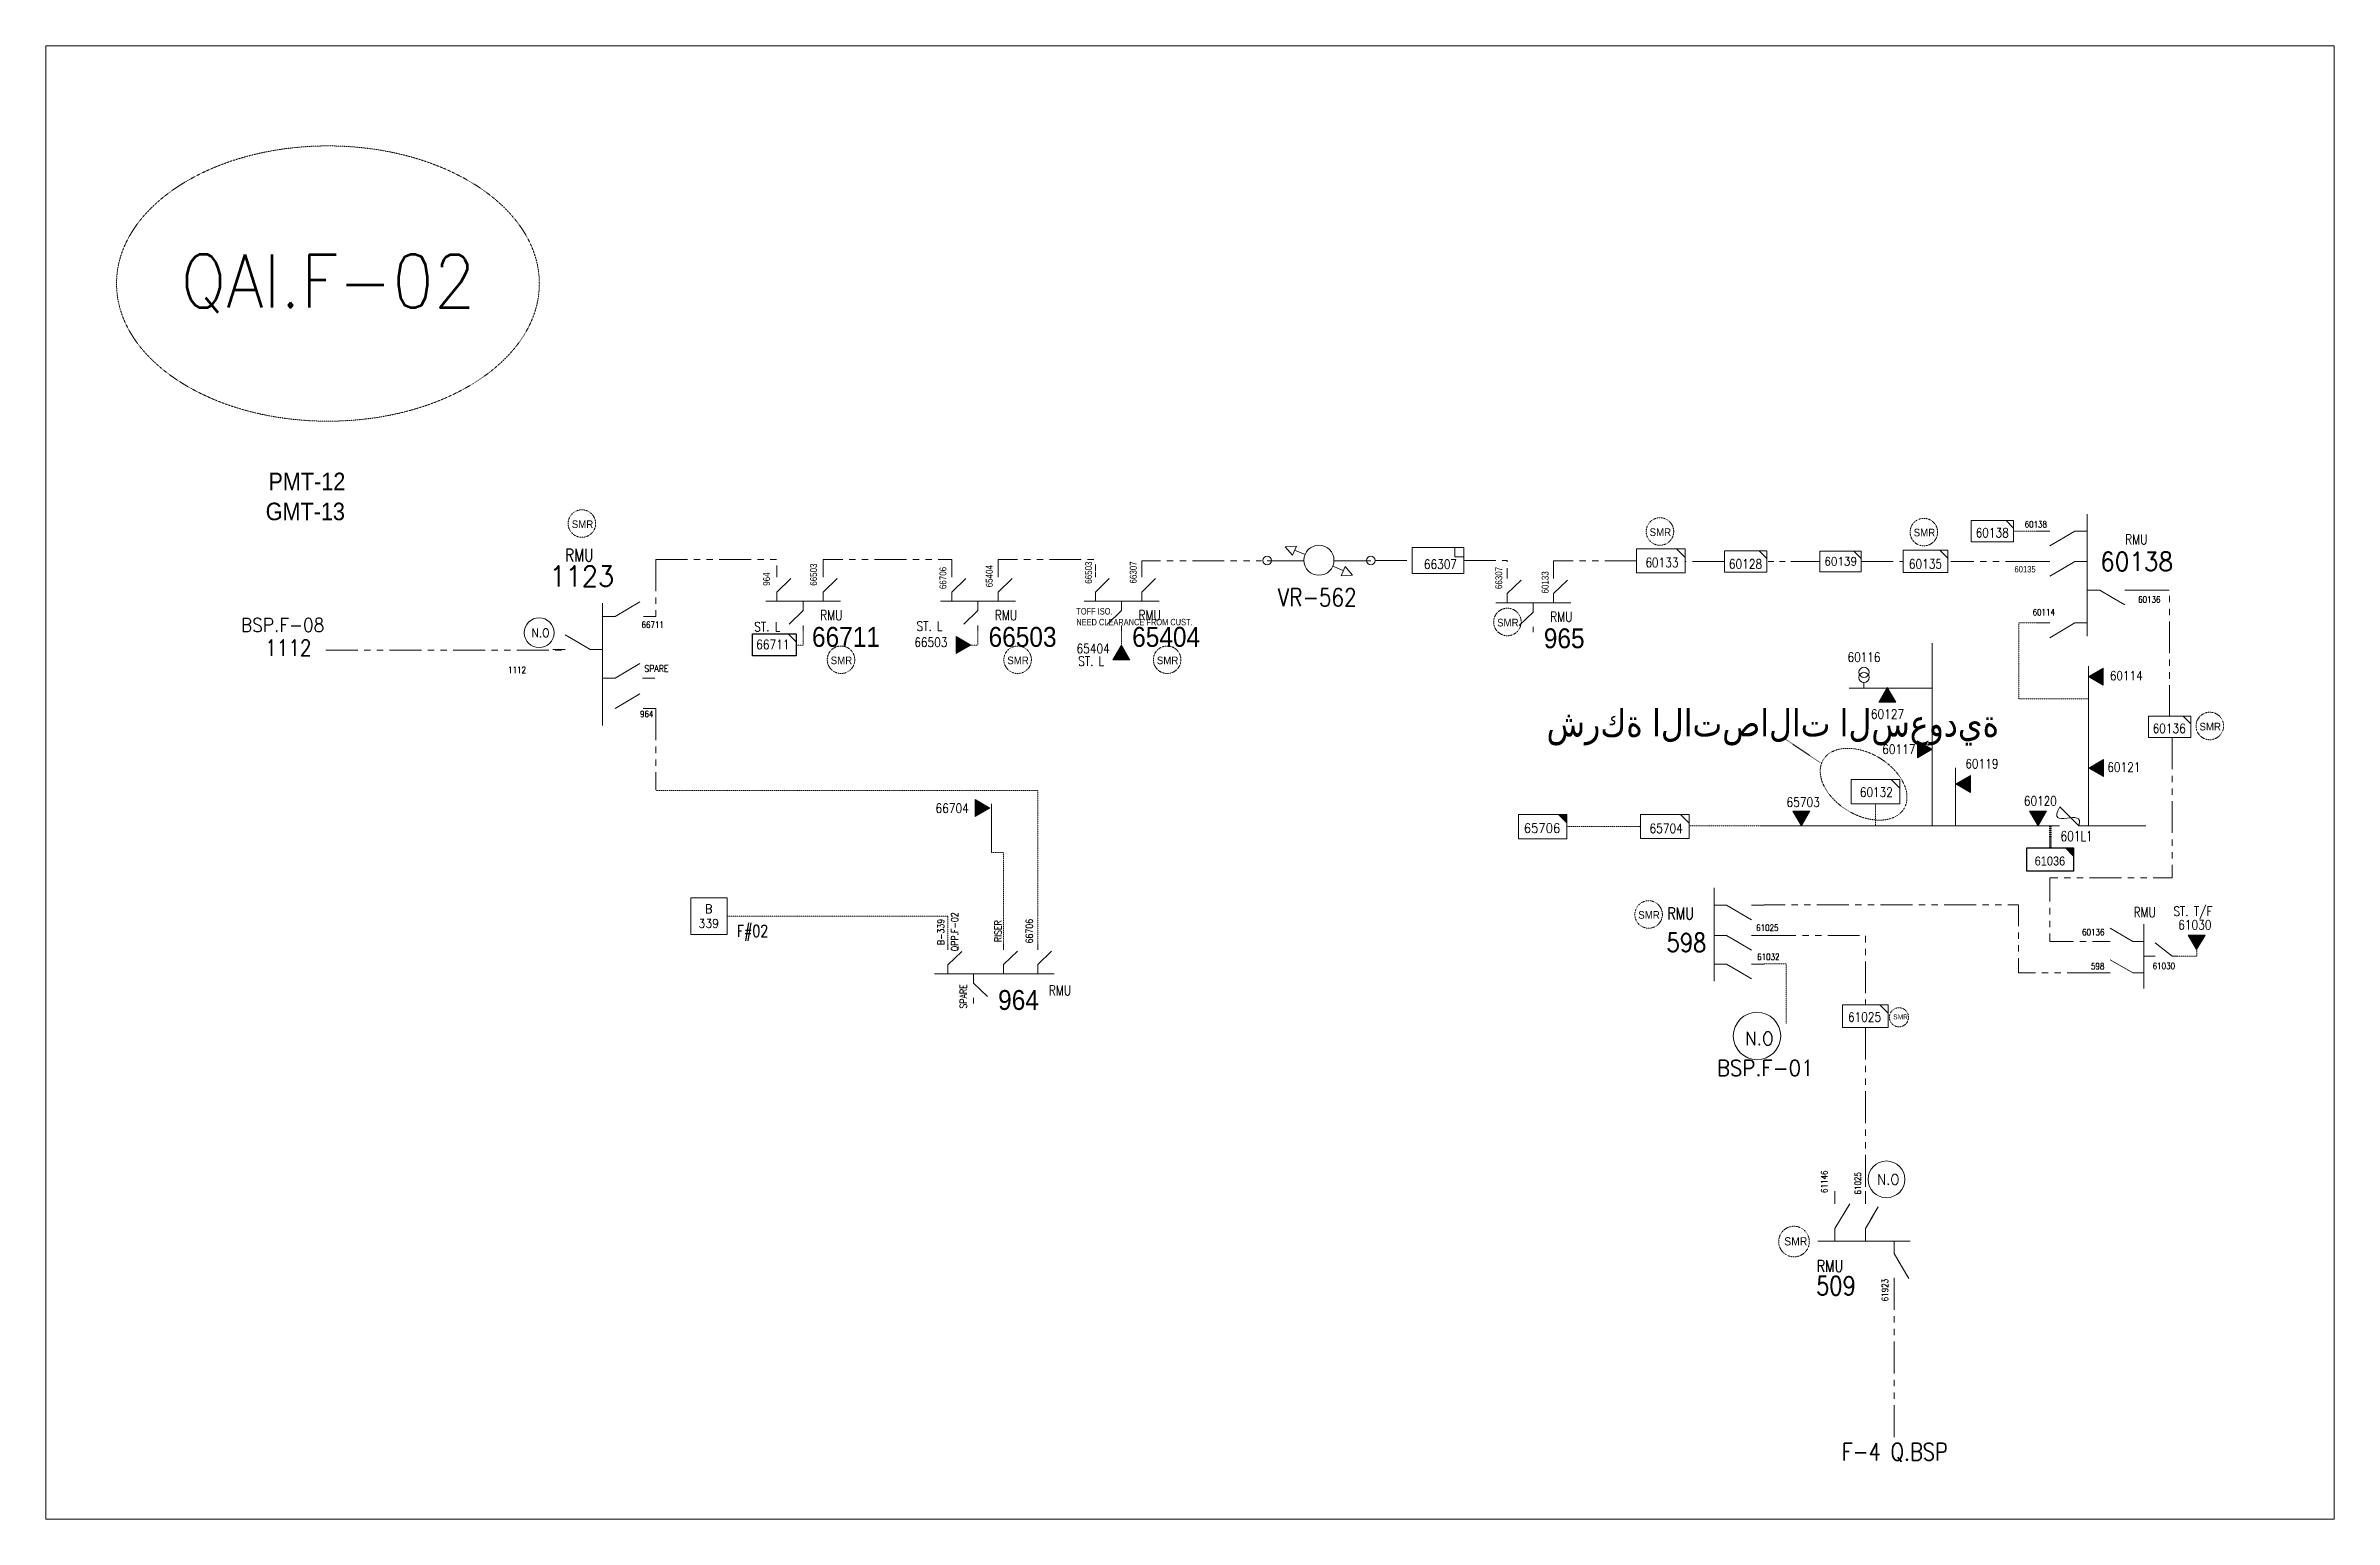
# Model space of a CAD drawing. Header units: metres. Extents: x 65984 to 144644, y -19036 to 23726.
# Drawn here: x 93973 to 95124, y 13437 to 14178 of the extents above; entities that cross this region are included whole.
import ezdxf
from ezdxf.enums import TextEntityAlignment as Align

# ---------------------------------------------------------------- set-up
doc = ezdxf.new("R2010")
doc.units = ezdxf.units.M
doc.header["$MEASUREMENT"] = 0
for name, pattern in [('( Phantom )', [2.5, 1.25, -0.25, 0.25, -0.25, 0.25, -0.25]), ('DGN Style 2', [0.023128, 0, -0.023128]), ('DGN Style 3', [0.013877, 0, -0.013877])]:
    doc.linetypes.add(name, pattern=pattern)
doc.layers.get('0').update_dxf_attribs({"color": 95, "lineweight": 40})
for name, color, linetype, lineweight in [('d_eos', 111, 'Continuous', 40), ('d_eos no', 121, 'Continuous', 40), ('d_switch', 95, 'Continuous', 40), ('d_tf', 1, 'Continuous', 40), ('d_tf no', 6, 'Continuous', 40), ('d_ug cable', 95, 'Continuous', 40), ('d_village name', 7, 'Continuous', 40), ('fedr no', 95, 'Continuous', 40), ('GRID STATION  04', 7, 'Continuous', 40), ('Level 37', 7, 'Continuous', 0), ('O H MAIN FEEDER', 4, 'Continuous', 100), ('REGULATOR', 5, 'Continuous', 40), ('SW N O', 114, 'Continuous', 30)]:
    doc.layers.add(name, color=color, linetype=linetype, lineweight=lineweight)
doc.styles.add('NASKHF', font='naskhf.shx', dxfattribs={"height": 8})
doc.styles.add('Style-Arial', font='arial.ttf')
doc.styles.add('Style-msdefault', font='msdefault.shx')
doc.styles.add('Style-simplex', font='simplex.shx')
doc.styles.add('Style-STANDARD', font='STANDARD.shx')

msp = doc.modelspace()

# ---------------------------------------------------------------- texts
at = {"color": 7, "linetype": 'Continuous', "lineweight": 13, "style": 'Style-STANDARD'}
for s, height, width, p in [('VR-562', 8.96, 0.904762, (94612.6, 13900.8)), ('601L1', 5.12, 0.833333, (94994.4, 13780.7)), ('F#02', 5.97, 0.857143, (94328.6, 13733))]:
    msp.add_text(s, height=height, dxfattribs=dict(at, width=width)).set_placement(p, align=Align.MIDDLE_CENTER)
at = {"layer": 'd_eos no', "color": 7, "linetype": 'Continuous', "lineweight": 13, "style": 'Style-Arial', "width": 0.88}
for s, height, p in [('PMT-12', 8.84, (94085.2, 13963.5)), ('GMT-13', 8.84, (94083.8, 13948.4)), ('964', 10, (94452.1, 13703.3))]:
    msp.add_text(s, height=height, dxfattribs=at).set_placement(p, align=Align.TOP_LEFT)
at = {"layer": 'd_eos no', "color": 2, "linetype": 'Continuous', "lineweight": 13, "style": 'Style-Arial', "width": 0.88}
for s, p in [('66711', (94358.5, 13885.9)), ('66503', (94447.3, 13885.9)), ('65404', (94519.5, 13885.9)), ('965', (94726.5, 13885.2))]:
    msp.add_text(s, height=10, dxfattribs=at).set_placement(p, align=Align.TOP_LEFT)
at = {"layer": 'd_eos no', "color": 2, "linetype": 'Continuous', "lineweight": 13, "ltscale": 0.670934, "insert": (94727.9, 13844.5), "char_height": 13.666, "attachment_point": 1, "style": 'NASKHF'}
msp.add_mtext('\\fArial|b0|i0|c178178|p39;\\H1x;\\W0.88;شركة الاتصالات السعودية', dxfattribs=at)
at = {"layer": 'd_switch', "color": 191, "linetype": 'Continuous', "lineweight": 30, "insert": (94491.4, 13895.4), "char_height": 3.258, "attachment_point": 1, "style": 'NASKHF'}
msp.add_mtext('\\Fmsdefault;\\H1x;\\W0.857143;TOFF ISO.\\PNEED CLEARANCE FROM CUST.', dxfattribs=at)
at = {"layer": 'd_tf no', "color": 1, "linetype": 'Continuous', "lineweight": 40, "style": 'Style-msdefault', "width": 0.945946}
for height, p in [(3.85, (94237.7, 13939.5)), (3.85, (94779.7, 13935.5)), (3.85, (94912.5, 13935.3)), (3.85, (94703, 13890)), (3.85, (94367.9, 13871)), (3.85, (94456.7, 13871)), (3.85, (94531.9, 13871)), (3.85, (95056.2, 13837.7)), (3.85, (94774, 13743)), (2.43, (94902.2, 13691)), (4.13, (94847.4, 13579))]:
    msp.add_text('SMR', height=height, dxfattribs=at).set_placement(p, align=Align.TOP_LEFT)
at = {"layer": 'd_tf no', "color": 22, "linetype": 'Continuous', "lineweight": 13, "width": 0.909091}
for s, height, style, p in [('60138', 4.69, 'Style-STANDARD', (94952, 13933.3)), ('66307', 4.69, 'Style-STANDARD', (94674.5, 13917.4)), ('60128', 4.69, 'Style-STANDARD', (94827.9, 13917.6)), ('60139', 4.22, 'Style-simplex', (94875.8, 13918.9)), ('ST. L', 4.69, 'Style-STANDARD', (94336, 13886)), ('66711', 4.69, 'Style-STANDARD', (94338.8, 13877.1)), ('66503', 4.69, 'Style-STANDARD', (94418.3, 13878.2)), ('ST. L', 4.69, 'Style-STANDARD', (94417.6, 13886.3)), ('65404', 4.69, 'Style-STANDARD', (94499.9, 13875)), ('ST. L', 4.69, 'Style-STANDARD', (94498.9, 13868.7)), ('60116', 4.69, 'Style-STANDARD', (94887.5, 13870.7)), ('60114', 4.69, 'Style-STANDARD', (95019.4, 13861.4)), ('60127', 4.69, 'Style-STANDARD', (94899.3, 13842.1)), ('60117', 4.69, 'Style-STANDARD', (94905, 13824.4)), ('60119', 4.69, 'Style-STANDARD', (94946.8, 13817.1)), ('60121', 4.69, 'Style-STANDARD', (95018.2, 13815.4)), ('65703', 4.69, 'Style-STANDARD', (94856.9, 13797.8)), ('60132', 4.69, 'Style-STANDARD', (94893.7, 13802.8)), ('60120', 4.69, 'Style-STANDARD', (94976.2, 13798.4)), ('66704', 4.69, 'Style-STANDARD', (94429, 13794.7)), ('65706', 4.69, 'Style-simplex', (94725.6, 13784.7)), ('65704', 4.69, 'Style-STANDARD', (94788, 13784.6)), ('ST. T/F', 4.69, 'Style-STANDARD', (95052.9, 13742.9)), ('61030', 4.69, 'Style-STANDARD', (95053.9, 13736.1))]:
    msp.add_text(s, height=height, dxfattribs=dict(at, style=style)).set_placement(p, align=Align.MIDDLE_CENTER)
at = {"layer": 'd_tf no', "color": 2, "linetype": 'Continuous', "lineweight": 13, "style": 'Style-STANDARD', "width": 0.909091}
for s, p in [('60133', (94785.9, 13918.3)), ('60135', (94918.4, 13917.6)), ('60136', (95041, 13834.9))]:
    msp.add_text(s, height=4.69, dxfattribs=at).set_placement(p, align=Align.MIDDLE_CENTER)
at = {"layer": 'd_tf no', "color": 22, "linetype": 'Continuous', "lineweight": 40, "style": 'Style-msdefault', "width": 0.909091}
msp.add_text('61036', height=4.54, dxfattribs=at).set_placement((94981, 13768.2), align=Align.MIDDLE_CENTER)
at = {"layer": 'd_tf no', "color": 121, "linetype": 'Continuous', "lineweight": 13, "style": 'Style-STANDARD', "width": 0.909091}
msp.add_text('61025', height=4.69, dxfattribs=at).set_placement((94887.8, 13689.7), align=Align.MIDDLE_CENTER)
at = {"layer": 'fedr no', "color": 6, "linetype": 'Continuous', "lineweight": 13, "insert": (94115.1, 14058.6), "char_height": 26.73, "attachment_point": 5, "style": 'Style-STANDARD'}
msp.add_mtext('QAI.F-02', dxfattribs=at)
at = {"layer": 'fedr no', "color": 55, "linetype": 'Continuous', "lineweight": 40, "insert": (94092.3, 13886.9), "char_height": 6.89, "attachment_point": 5, "style": 'Style-STANDARD'}
msp.add_mtext('BSP.F-08', dxfattribs=at)
at = {"layer": 'fedr no', "color": 6, "linetype": 'Continuous', "lineweight": 40, "insert": (94837.8, 13664.1), "char_height": 7.97, "attachment_point": 5, "style": 'Style-STANDARD'}
msp.add_mtext('BSP.F-01', dxfattribs=at)
at = {"layer": 'GRID STATION  04', "color": 22, "linetype": 'Continuous', "lineweight": 13, "style": 'Style-STANDARD'}
for s, p in [('B', (94306.6, 13744.1)), ('339', (94306.6, 13736.8))]:
    msp.add_text(s, height=4.41, dxfattribs=at).set_placement(p, align=Align.MIDDLE_CENTER)
at = {"layer": 'Level 37', "color": 7, "linetype": 'Continuous', "lineweight": 13}
for s, height, style, width, p in [('60138', 3.17, 'Style-STANDARD', 0.909091, (94973.9, 13937.5)), ('RMU', 4.99, 'Style-STANDARD', 0.854701, (95024.4, 13929.9)), ('60138', 9.39, 'Style-simplex', 0.909091, (95024.6, 13918.8)), ('60136', 3.17, 'Style-STANDARD', 0.909091, (95031, 13899.7)), ('60114', 3.17, 'Style-STANDARD', 0.909091, (94977.9, 13893.3)), ('66711', 3.17, 'Style-STANDARD', 0.909091, (94278.4, 13887)), ('SPARE', 3.49, 'Style-STANDARD', 0.909091, (94280.3, 13865)), ('1112', 3.17, 'Style-STANDARD', 0.909091, (94210.2, 13864.3)), ('964', 3.17, 'Style-STANDARD', 0.909091, (94275.4, 13842.1)), ('RMU', 4.99, 'Style-STANDARD', 0.854701, (95028.7, 13742.4)), ('61025', 3.17, 'Style-STANDARD', 0.909091, (94838.9, 13734.6)), ('60136', 3.17, 'Style-STANDARD', 0.909091, (95002.8, 13732.4)), ('61032', 3.17, 'Style-STANDARD', 0.909091, (94839.4, 13720)), ('RMU', 4.99, 'Style-STANDARD', 0.854701, (94483.2, 13703.1)), ('598', 3.17, 'Style-STANDARD', 0.909091, (95005, 13715.3)), ('61030', 3.17, 'Style-STANDARD', 0.909091, (95038.3, 13715.4))]:
    msp.add_text(s, height=height, dxfattribs=dict(at, style=style, width=width)).set_placement(p, align=Align.MIDDLE_CENTER)
at = {"layer": 'Level 37', "color": 2, "linetype": 'Continuous', "lineweight": 13, "ltscale": 1.1791, "style": 'Style-STANDARD', "width": 0.854701}
msp.add_text('RMU', height=6.33, dxfattribs=at).set_placement((94241.5, 13922), align=Align.MIDDLE_CENTER)
at = {"layer": 'Level 37', "color": 2, "linetype": 'Continuous', "lineweight": 13, "ltscale": 1.071964, "style": 'Style-simplex', "width": 0.909091}
msp.add_text('1123', height=10.4, dxfattribs=at).set_placement((94242.8, 13911.4), align=Align.MIDDLE_CENTER)
at = {"layer": 'Level 37', "color": 7, "linetype": 'Continuous', "lineweight": 13, "style": 'Style-msdefault', "width": 0.857143}
for s, p in [('964', (94333.9, 13913.3)), ('66503', (94357.5, 13917.8)), ('66706', (94422.6, 13916.1)), ('65404', (94445.9, 13917)), ('66503', (94495.8, 13918.8)), ('66307', (94518.3, 13918.9)), ('66307', (94702.1, 13916.1))]:
    msp.add_text(s, height=3.5, rotation=90, dxfattribs=at).set_placement(p, align=Align.TOP_RIGHT)
at = {"layer": 'Level 37', "color": 2, "linetype": 'Continuous', "lineweight": 13, "style": 'Style-msdefault', "width": 0.857143}
msp.add_text('60133', height=3.5, rotation=90, dxfattribs=at).set_placement((94725.4, 13913.9), align=Align.TOP_RIGHT)
at = {"layer": 'Level 37', "color": 7, "linetype": 'Continuous', "lineweight": 13, "width": 0.909091}
for s, height, rotation, style, p in [('60135', 3.17, 359.9993, 'Style-msdefault', (94968.5, 13914.9)), ('QPP.F-02', 3.49, 90, 'Style-STANDARD', (94430.3, 13732.6)), ('B-339', 3.49, 90, 'Style-STANDARD', (94423.3, 13732.5)), ('RISER', 3.49, 90, 'Style-STANDARD', (94452, 13732.9)), ('66706', 3.49, 90, 'Style-STANDARD', (94467.8, 13732.9)), ('SPARE', 3.49, 90, 'Style-STANDARD', (94434.6, 13700.1)), ('61146', 3.17, 90, 'Style-STANDARD', (94867.5, 13606.9)), ('61025', 3.17, 90, 'Style-STANDARD', (94884.4, 13606.1))]:
    msp.add_text(s, height=height, rotation=rotation, dxfattribs=dict(at, style=style)).set_placement(p, align=Align.MIDDLE_CENTER)
at = {"layer": 'Level 37', "color": 2, "linetype": 'Continuous', "lineweight": 13, "style": 'Style-STANDARD'}
for s, height, width, p in [('RMU', 4.99, 0.854701, (94368.2, 13891.8)), ('RMU', 4.99, 0.854701, (94456.1, 13891.8)), ('RMU', 4.99, 0.854701, (94528.3, 13891.8)), ('RMU', 4.99, 0.854701, (94735.3, 13891)), ('598', 9.39, 0.909091, (94798.2, 13727.2)), ('509', 9.39, 0.909091, (94873.4, 13554.6))]:
    msp.add_text(s, height=height, dxfattribs=dict(at, width=width)).set_placement(p, align=Align.MIDDLE_CENTER)
at = {"layer": 'Level 37', "color": 7, "linetype": 'Continuous', "lineweight": 13, "ltscale": 2.015427, "style": 'Style-STANDARD', "width": 0.909091}
msp.add_text('1112', height=8.17, dxfattribs=at).set_placement((94095.2, 13875.4), align=Align.MIDDLE_CENTER)
at = {"layer": 'Level 37', "color": 2, "linetype": 'Continuous', "lineweight": 53, "ltscale": 1.099462, "style": 'Style-STANDARD', "width": 0.854701}
for p in [(94795.3, 13741.8), (94870.4, 13564.5)]:
    msp.add_text('RMU', height=5.99, dxfattribs=at).set_placement(p, align=Align.MIDDLE_CENTER)
at = {"layer": 'Level 37', "color": 121, "linetype": 'Continuous', "lineweight": 13, "style": 'Style-STANDARD', "width": 0.909091}
msp.add_text('61923', height=3.17, rotation=90.008, dxfattribs=at).set_placement((94898, 13552.4), align=Align.MIDDLE_CENTER)
at = {"layer": 'Level 37', "color": 55, "linetype": 'Continuous', "lineweight": 13, "style": 'Style-STANDARD', "width": 0.909091}
msp.add_text('F-4 Q.BSP', height=8.63, rotation=0.008, dxfattribs=at).set_placement((94903, 13471.1), align=Align.MIDDLE_CENTER)

# ---------------------------------------------------------------- blocks, each defined once
blk = doc.blocks.new('TRA1_20_2')
at = {"color": 0, "linetype": 'Continuous', "lineweight": -2, "ltscale": 500, "flags": 128}
blk.add_lwpolyline([(-4922, 8517), (34, 17), (5078, 8517)], close=True, dxfattribs=at)
at = {"color": 0, "linetype": 'Continuous', "lineweight": -2, "ltscale": 500, "extrusion": (0, 0, -1)}
blk.add_solid([(4922, 8517), (-34, 17), (-5078, 8517)], dxfattribs=at)
blk = doc.blocks.new('*U1060')
at = {"layer": 'd_eos', "color": 2, "linetype": 'Continuous', "lineweight": 13, "ltscale": 0.702598}
for p, q in [((-29.4, 54.9), (-29.3, -54.9)), ((-29.4, 34.8), (-14.7, 34.8)), ((-14.7, 34.8), (14.7, 17.4)), ((14.7, 34.8), (29.4, 34.8)), ((-29.3, -1), (-14.7, -1)), ((-14.7, -1), (0, -9.7)), ((0, -9.7), (14.7, -18.4)), ((14.7, -1), (29.4, -1)), ((-29.3, -34.7), (-14.7, -34.7)), ((-14.7, -34.7), (0, -43.4)), ((0, -43.4), (14.7, -52.1)), ((14.7, -34.7), (29.4, -34.7))]:
    blk.add_line(p, q, dxfattribs=at)
blk = doc.blocks.new('*U1061')
at = {"layer": 'd_eos', "color": 7, "linetype": 'Continuous', "lineweight": 13, "ltscale": 0.638341}
for p, q in [((0, 31.5), (0, -31.5)), ((-33.2, 0), (-27.6, 0)), ((-27.6, 0), (-11, -13)), ((-11, 0), (0, 0)), ((0, 16.4), (11, 16.4)), ((11, 16.4), (33, 3.4)), ((33, 16.4), (44, 16.4)), ((0, -14.5), (11, -14.5)), ((11, -14.5), (22, -21)), ((22, -21), (33, -27.5)), ((33, -14.5), (44, -14.5))]:
    blk.add_line(p, q, dxfattribs=at)
blk = doc.blocks.new('TRANS_2_2')
at = {"color": 0, "linetype": 'Continuous', "lineweight": -2, "ltscale": 500, "flags": 128}
blk.add_lwpolyline([(8668600, 4991700), (8668600, -5008300), (9500, -8300)], close=True, dxfattribs=at)
at = {"color": 0, "linetype": 'Continuous', "lineweight": -2, "ltscale": 500}
blk.add_solid([(8668600, 4991700), (8668600, -5008300), (9500, -8300)], dxfattribs=at)
blk = doc.blocks.new('01_1_2')
at = {"color": 0, "linetype": 'Continuous', "lineweight": -2, "ltscale": 500, "xscale": 0.0005, "yscale": 0.0005, "rotation": 90.00000000000001}
blk.add_blockref('TRANS_2_2', (0, 1), dxfattribs=at)
blk = doc.blocks.new('TFU_1_2')
at = {"layer": 'd_switch', "color": 0, "linetype": 'Continuous', "lineweight": -2, "ltscale": 500}
blk.add_line((0, 5000), (0, 0), dxfattribs=at)
for centre in [(0, 15000), (0, 10000)]:
    blk.add_circle(centre, 5000, dxfattribs=at)
blk = doc.blocks.new('TF_1_3')
at = {"layer": 'd_village name', "color": 0, "linetype": 'Continuous', "lineweight": -2, "ltscale": 500}
blk.add_line((3150, 2475), (4950, 675), dxfattribs=at)
blk.add_3dface([(-5050, 2475), (4950, 2475), (4950, -2525), (-5050, -2525)], dxfattribs=at)
blk = doc.blocks.new('SS_1_2')
at = {"layer": 'd_village name', "color": 0, "linetype": 'ByBlock', "lineweight": -2, "ltscale": 500, "flags": 128}
blk.add_lwpolyline([(3475, 2125), (5225, 2125), (5225, 375)], close=True, dxfattribs=at)
at = {"layer": 'd_village name', "color": 0, "linetype": 'ByBlock', "lineweight": -2, "ltscale": 500, "extrusion": (0, 0, -1)}
blk.add_solid([(-3475, 2125), (-5225, 2125), (-5225, 375)], dxfattribs=at)
at = {"layer": 'd_village name', "color": 0, "linetype": 'ByBlock', "lineweight": -2, "ltscale": 500}
blk.add_3dface([(-4775, 2125), (5225, 2125), (5225, -2875), (-4775, -2875)], dxfattribs=at)
blk = doc.blocks.new('FUSE01_1')
at = {"color": 0, "linetype": 'ByBlock', "lineweight": -2, "ltscale": 500}
blk.add_line((0, -8575), (0, -11275), dxfattribs=at)
at = {"color": 0, "linetype": 'ByBlock', "lineweight": -2, "ltscale": 500, "flags": 128}
blk.add_lwpolyline([(0, 25), (0, -2875), (-5600, -8475)], dxfattribs=at)
at = {"color": 0, "linetype": 'ByBlock', "lineweight": -2, "ltscale": 500}
blk.add_open_spline([(-5600, -8475), (1700, -12675), (-5800, -675), (0, -2875)], degree=3, dxfattribs=at)
blk = doc.blocks.new('TF3_3_2')
at = {"layer": 'd_village name', "color": 0, "linetype": 'Continuous', "lineweight": -2, "ltscale": 500}
for p, q in [((5650, 4500), (9150, 4500)), ((9150, 4500), (9150, 1000))]:
    blk.add_line(p, q, dxfattribs=at)
at = {"layer": 'd_village name', "color": 0, "linetype": 'Continuous', "lineweight": -2, "ltscale": 500, "flags": 128}
blk.add_lwpolyline([(9150, 1000), (5650, 1000), (5650, 4500)], dxfattribs=at)
at = {"layer": 'd_village name', "color": 0, "linetype": 'Continuous', "lineweight": -2, "ltscale": 500}
blk.add_3dface([(-10850, 4500), (9150, 4500), (9150, -5500), (-10850, -5500)], dxfattribs=at)
blk = doc.blocks.new('SS_1_1')
at = {"layer": 'd_village name', "color": 0, "linetype": 'ByBlock', "lineweight": -2, "ltscale": 500, "flags": 128}
blk.add_lwpolyline([(3475, 2125), (5225, 2125), (5225, 375)], close=True, dxfattribs=at)
at = {"layer": 'd_village name', "color": 0, "linetype": 'ByBlock', "lineweight": -2, "ltscale": 500, "extrusion": (0, 0, -1)}
blk.add_solid([(-3475, 2125), (-5225, 2125), (-5225, 375)], dxfattribs=at)
at = {"layer": 'd_village name', "color": 0, "linetype": 'ByBlock', "lineweight": -2, "ltscale": 500}
blk.add_3dface([(-4775, 2125), (5225, 2125), (5225, -2875), (-4775, -2875)], dxfattribs=at)
blk = doc.blocks.new('TF_1_4')
at = {"color": 0, "linetype": 'ByBlock', "lineweight": -2, "ltscale": 500}
blk.add_line((3150, 2475), (4950, 675), dxfattribs=at)
blk.add_3dface([(-5050, 2475), (4950, 2475), (4950, -2525), (-5050, -2525)], dxfattribs=at)
blk = doc.blocks.new('*U2555')
at = {"color": 2, "linetype": 'Continuous', "lineweight": 13, "ltscale": 0.546866, "flags": 128}
blk.add_lwpolyline([(18.3, 14.3), (28.6, 14.3), (28.6, 4)], close=True, dxfattribs=at)
at = {"color": 2, "linetype": 'Continuous', "lineweight": 13, "ltscale": 0.546866, "xscale": 0.005720000000000002, "yscale": 0.005720000000000002, "zscale": 0.006084002084081081}
blk.add_blockref('TF_1_4', (0.3, 0.2), dxfattribs=at)
blk = doc.blocks.new('*U2556')
at = {"layer": 'REGULATOR', "color": 22, "linetype": 'Continuous', "lineweight": 13}
for p, q in [((24, 25.1), (13.4, 14.5)), ((-14.9, -13.7), (-25.5, -24.4))]:
    blk.add_line(p, q, dxfattribs=at)
at = {"layer": 'REGULATOR', "color": 22, "linetype": 'Continuous', "lineweight": 13, "flags": 128}
for points in [[(29.5, 20), (34.4, 34.3), (20.1, 29.6)], [(-29.6, -20), (-34.4, -34.3), (-20.1, -29.5)]]:
    blk.add_lwpolyline(points, close=True, dxfattribs=at)
at = {"layer": 'REGULATOR', "color": 22, "linetype": 'Continuous', "lineweight": 13}
blk.add_circle((-0.8, 0.4), 20, dxfattribs=at)
blk = doc.blocks.new('TF_1_1')
at = {"layer": 'd_village name', "color": 0, "linetype": 'Continuous', "lineweight": 30, "ltscale": 500}
blk.add_line((3150, 2475), (4950, 675), dxfattribs=at)
blk.add_3dface([(-5050, 2475), (4950, 2475), (4950, -2525), (-5050, -2525)], dxfattribs=at)
blk = doc.blocks.new('*U3974')
at = {"layer": 'SW N O', "color": 3, "lineweight": 13, "ltscale": 0.426762}
blk.add_circle((0, 0), 16.8, dxfattribs=at)
at = {"layer": 'SW N O', "color": 3, "lineweight": 13, "style": 'Style-STANDARD'}
blk.add_text('N.O', height=9.6, dxfattribs=at).set_placement((1.7, -0.2), align=Align.MIDDLE_CENTER)
blk = doc.blocks.new('*U4042')
at = {"layer": 'SW N O', "color": 3, "lineweight": 13, "ltscale": 0.426762}
blk.add_circle((0, 0), 16.8, dxfattribs=at)
at = {"layer": 'SW N O', "color": 3, "lineweight": 13, "style": 'Style-STANDARD'}
blk.add_text('N.O', height=9.6, dxfattribs=at).set_placement((1.7, -0.2), align=Align.MIDDLE_CENTER)
blk = doc.blocks.new('*U4285')
at = {"layer": 'SW N O', "color": 3, "lineweight": 13, "ltscale": 0.426762}
blk.add_circle((0, 0), 16.8, dxfattribs=at)
at = {"layer": 'SW N O', "color": 3, "lineweight": 13, "insert": (1.7, -1.8), "char_height": 9.6, "attachment_point": 5, "line_spacing_factor": 0.6, "style": 'Style-STANDARD'}
blk.add_mtext('N.O', dxfattribs=at)

# ---------------------------------------------------------------- linework, layer by layer
at = {"color": 7, "linetype": 'DGN Style 3', "lineweight": 13}
msp.add_line((94974.8, 13934.1), (94962.8, 13934.1), dxfattribs=at)
at = {"color": 22, "linetype": '( Phantom )', "lineweight": 13, "ltscale": 12.802868}
for p, q in [((94279.9, 13919.9), (94279.9, 13891.1)), ((94114.1, 13874.2), (94233.6, 13874.2)), ((94279.9, 13844.9), (94279.9, 13804))]:
    msp.add_line(p, q, dxfattribs=at)
at = {"color": 22, "linetype": 'Continuous', "lineweight": 13, "ltscale": 0.426762}
for p, q in [((94921.8, 13785.9), (94921.8, 13877.8)), ((95000.4, 13785.9), (95000.4, 13866.1)), ((94933.6, 13785.9), (94933.6, 13815)), ((94448.7, 13772.4), (94448.7, 13796.9)), ((94835.8, 13785.9), (94921.8, 13785.9)), ((94921.8, 13785.9), (94982.6, 13785.9)), ((94998, 13785.9), (95029.2, 13785.9))]:
    msp.add_line(p, q, dxfattribs=at)
at = {"color": 22, "linetype": 'DGN Style 3', "lineweight": 140}
msp.add_line((94981.1, 13785.9), (94981.1, 13774.8), dxfattribs=at)
at = {"color": 22, "linetype": '( Phantom )', "lineweight": 13, "ltscale": 12.802868, "flags": 128}
for points in [[(94279.9, 13919.9), (94340.9, 13919.9), (94340.9, 13912.3)], [(94364.2, 13913.7), (94364.2, 13919.9), (94428.8, 13919.9), (94428.8, 13913.7)], [(94452.1, 13913.7), (94452.1, 13919.9), (94501, 13919.9), (94501, 13913.7)], [(94524.3, 13912.7), (94524.3, 13919.2), (94584.5, 13919.2)], [(94641.7, 13919.3), (94660.3, 13919.3)], [(94686.4, 13919.3), (94708.1, 13919.3), (94708.1, 13913)]]:
    msp.add_lwpolyline(points, dxfattribs=at)
at = {"color": 7, "linetype": 'DGN Style 3', "lineweight": 13, "flags": 128}
for points in [[(94350.4, 13876.8), (94354, 13876.8), (94354, 13883.9)], [(94438.3, 13876.8), (94441.9, 13876.8), (94441.9, 13883.9)], [(94514.1, 13876.8), (94514.1, 13883.9)]]:
    msp.add_lwpolyline(points, dxfattribs=at)
at = {"color": 22, "linetype": 'Continuous', "lineweight": 13, "ltscale": 0.426762, "flags": 128}
msp.add_lwpolyline([(94921.8, 13855.1), (94880, 13855.1)], dxfattribs=at)
at = {"color": 22, "linetype": 'DGN Style 3', "lineweight": 13, "flags": 128}
for points in [[(94472, 13726.3), (94472, 13803.7), (94279.9, 13803.7)], [(94893.3, 13796.9), (94893.3, 13786.1)], [(94315.9, 13740.4), (94426.8, 13740.4), (94426.8, 13726.3)]]:
    msp.add_lwpolyline(points, dxfattribs=at)
at = {"color": 7, "linetype": 'DGN Style 2', "lineweight": 13, "flags": 128}
msp.add_lwpolyline([(95045.4, 13720.3), (95054.8, 13720.3), (95054.8, 13723.7)], dxfattribs=at)
at = {"layer": 'd_eos', "color": 7, "linetype": 'Continuous', "lineweight": 13, "ltscale": 0.702598}
for p, q in [((94999.8, 13942.7), (94999.8, 13881.2)), ((94981, 13934.1), (94974.8, 13934.1)), ((94993.6, 13934.1), (94981, 13926.7)), ((94999.8, 13934.1), (94993.6, 13934.1)), ((94981, 13918.8), (94974.7, 13918.8)), ((94987.3, 13915.1), (94981, 13911.4)), ((94993.5, 13918.8), (94987.3, 13915.1)), ((94999.8, 13918.8), (94993.5, 13918.8)), ((94999.8, 13904.4), (95006.1, 13904.4)), ((95006.1, 13904.4), (95012.3, 13900.7)), ((95018.6, 13904.4), (95024.9, 13904.4)), ((95012.3, 13900.7), (95018.6, 13897)), ((94981, 13887.9), (94974.8, 13887.9)), ((94993.6, 13887.9), (94981, 13880.5)), ((94999.8, 13887.9), (94993.6, 13887.9))]:
    msp.add_line(p, q, dxfattribs=at)
at = {"layer": 'd_eos', "color": 2, "linetype": 'Continuous', "lineweight": 13, "ltscale": 0.638341}
for p, q in [((94340.9, 13910.9), (94340.9, 13913.7)), ((94364.2, 13910.9), (94364.2, 13913.7)), ((94428.8, 13910.9), (94428.8, 13913.7)), ((94452.1, 13910.9), (94452.1, 13913.7)), ((94501, 13910.9), (94501, 13913.7)), ((94524.3, 13910.9), (94524.3, 13913.7)), ((94708.1, 13910.2), (94708.1, 13913)), ((94731.4, 13910.2), (94731.4, 13913)), ((94340.9, 13903.4), (94347.9, 13910.2)), ((94340.9, 13898.8), (94340.9, 13903.4)), ((94364.2, 13903.4), (94371.2, 13910.2)), ((94364.2, 13898.8), (94364.2, 13903.4)), ((94428.8, 13903.4), (94435.8, 13910.2)), ((94428.8, 13898.8), (94428.8, 13903.4)), ((94452.1, 13903.4), (94459.1, 13910.2)), ((94452.1, 13898.8), (94452.1, 13903.4)), ((94501, 13903.4), (94508, 13910.2)), ((94501, 13898.8), (94501, 13903.4)), ((94524.3, 13903.4), (94531.3, 13910.2)), ((94524.3, 13898.8), (94524.3, 13903.4)), ((94708.1, 13902.7), (94715.1, 13909.5)), ((94708.1, 13898.1), (94708.1, 13902.7)), ((94731.4, 13902.7), (94738.4, 13909.5)), ((94731.4, 13898.1), (94731.4, 13902.7)), ((94335.3, 13898.8), (94372.9, 13898.8)), ((94354, 13894.1), (94347, 13887.3)), ((94354, 13898.8), (94354, 13894.1)), ((94423.2, 13898.8), (94460.8, 13898.8)), ((94441.9, 13894.1), (94434.9, 13887.3)), ((94441.9, 13898.8), (94441.9, 13894.1)), ((94495.4, 13898.8), (94533, 13898.8)), ((94514.1, 13894.1), (94507.1, 13887.3)), ((94514.1, 13898.8), (94514.1, 13894.1)), ((94702.4, 13898.1), (94740.1, 13898.1)), ((94721.1, 13893.4), (94714.1, 13886.6)), ((94721.1, 13898.1), (94721.1, 13893.4)), ((94354, 13886.7), (94354, 13883.9)), ((94441.9, 13886.7), (94441.9, 13883.9)), ((94514.1, 13886.7), (94514.1, 13883.9)), ((94721.1, 13886), (94721.1, 13883.2))]:
    msp.add_line(p, q, dxfattribs=at)
at = {"layer": 'd_eos', "color": 2, "linetype": 'Continuous', "lineweight": 13, "ltscale": 0.702598}
for p, q in [((94253.2, 13836.3), (94253.2, 13897.8)), ((94253.2, 13891.1), (94259.5, 13891.1)), ((94259.5, 13891.1), (94272, 13898.5)), ((94273.7, 13891.1), (94279.9, 13891.1)), ((94240.7, 13878.3), (94234.4, 13882)), ((94247, 13874.6), (94240.7, 13878.3)), ((94234.4, 13874.6), (94228.2, 13874.6)), ((94253.2, 13874.6), (94247, 13874.6)), ((94265.8, 13863.9), (94272, 13867.6)), ((94253.2, 13860.2), (94259.5, 13860.2)), ((94259.5, 13860.2), (94265.8, 13863.9)), ((94273.2, 13860.2), (94279.4, 13860.2)), ((94259.5, 13844.9), (94272, 13852.3)), ((94273.6, 13844.9), (94279.9, 13844.9)), ((94872.9, 13595.8), (94872.9, 13602.1)), ((94888.2, 13595.8), (94888.2, 13602.1)), ((94872.9, 13583.3), (94880.4, 13595.8)), ((94891, 13588.1), (94894.7, 13594.3)), ((94872.9, 13577), (94872.9, 13583.3)), ((94888.2, 13583.3), (94891.9, 13589.5)), ((94888.2, 13577), (94888.2, 13583.3)), ((94864.3, 13577), (94910.8, 13577)), ((94902.6, 13577), (94902.6, 13570.8)), ((94902.6, 13570.8), (94906.3, 13564.5)), ((94902.6, 13558.2), (94902.6, 13552)), ((94906.3, 13564.5), (94910, 13558.2))]:
    msp.add_line(p, q, dxfattribs=at)
at = {"layer": 'd_eos', "color": 7, "linetype": 'Continuous', "lineweight": 13, "ltscale": 0.638341}
for p, q in [((94426.8, 13723.5), (94426.8, 13726.3)), ((94426.8, 13715.9), (94433.8, 13722.7)), ((94454.8, 13723.5), (94454.8, 13726.3)), ((94454.8, 13716.1), (94461.8, 13722.9)), ((94472, 13723.5), (94472, 13726.3)), ((94472, 13716.1), (94479, 13722.9)), ((94426.8, 13711.4), (94426.8, 13716.1)), ((94439.8, 13711.4), (94439.8, 13706.8)), ((94439.8, 13706.8), (94446.8, 13700)), ((94454.8, 13711.4), (94454.8, 13716.1)), ((94472, 13711.4), (94472, 13716.1)), ((94439.8, 13699.3), (94439.8, 13696.5))]:
    msp.add_line(p, q, dxfattribs=at)
at = {"layer": 'd_eos', "color": 7, "linetype": 'Continuous', "lineweight": 13, "ltscale": 0.625574}
msp.add_line((94420.1, 13711.4), (94480.3, 13711.4), dxfattribs=at)
at = {"layer": 'd_ug cable', "color": 22, "linetype": '( Phantom )', "lineweight": 13, "ltscale": 12.802868}
for p, q in [((94817.3, 13918.8), (94797.6, 13918.8)), ((94974.7, 13918.8), (94931.2, 13918.8))]:
    msp.add_line(p, q, dxfattribs=at)
at = {"layer": 'd_ug cable', "color": 22, "linetype": '( Phantom )', "lineweight": 13, "ltscale": 11.522581}
msp.add_line((94865.2, 13918.8), (94838.6, 13918.8), dxfattribs=at)
at = {"layer": 'd_ug cable', "color": 2, "linetype": 'DGN Style 3', "lineweight": 13}
msp.add_line((94865.5, 13817.7), (94846.9, 13830.2), dxfattribs=at)
at = {"layer": 'd_ug cable', "color": 22, "linetype": 'DGN Style 3', "lineweight": 13}
for p, q in [((94775.2, 13785.5), (94738.2, 13785.5)), ((94835.8, 13785.9), (94799.6, 13785.9))]:
    msp.add_line(p, q, dxfattribs=at)
at = {"layer": 'd_ug cable', "color": 22, "linetype": '( Phantom )', "lineweight": 13, "ltscale": 12.802868, "flags": 128}
for points in [[(94731.4, 13913), (94731.4, 13919.2), (94752.4, 13919.2)], [(94773.2, 13919.2), (94752.4, 13919.2)], [(94886.1, 13918.8), (94907.2, 13918.8)], [(95024.9, 13904.4), (95041.2, 13904.4), (95041.2, 13841)], [(95042.4, 13830.3), (95042.4, 13759.7), (94980.9, 13759.7), (94980.9, 13727.7), (95005.8, 13727.7)], [(95005.7, 13711.9), (94965.2, 13711.9), (94965.2, 13746.1), (94837.3, 13746.1)], [(94837.3, 13730.8), (94888.2, 13730.8), (94888.2, 13695.9)], [(94888.2, 13684.4), (94888.2, 13602.1)]]:
    msp.add_lwpolyline(points, dxfattribs=at)
at = {"layer": 'd_ug cable', "color": 22, "linetype": 'DGN Style 3', "lineweight": 13, "flags": 128}
for points in [[(94974.8, 13887.9), (94965.4, 13887.9), (94965.4, 13849.8), (95000.1, 13849.8)], [(94454.8, 13726.3), (94454.8, 13772.4), (94448.7, 13772.4)], [(94837.3, 13716.4), (94848.3, 13716.4), (94848.3, 13716.4)], [(94848.3, 13686.5), (94848.3, 13716.4), (94848.3, 13716.4)]]:
    msp.add_lwpolyline(points, dxfattribs=at)
at = {"layer": 'd_ug cable', "color": 131, "linetype": '( Phantom )', "lineweight": 13, "ltscale": 12.802868, "flags": 128}
msp.add_lwpolyline([(94902.7, 13558.5), (94902.7, 13476.1)], dxfattribs=at)
at = {"layer": 'd_ug cable', "color": 2, "linetype": 'DGN Style 3', "lineweight": 13}
for centre, radius in [((94242.8, 13937.9), 6.92), ((94784.9, 13933.9), 6.92), ((94917.6, 13933.6), 6.92), ((94708.2, 13888.4), 6.92), ((94373.1, 13869.4), 6.92), ((94461.9, 13869.4), 6.92), ((94537.1, 13869.4), 6.92), ((95061.4, 13836.1), 6.92), ((94779.2, 13741.3), 6.92), ((94905.1, 13689.6), 4.8), ((94852.3, 13576.8), 7.7)]:
    msp.add_circle(centre, radius, dxfattribs=at)
at = {"layer": 'fedr no', "color": 82, "linetype": 'DGN Style 3', "lineweight": 13, "true_color": 0x1dc70e}
msp.add_ellipse((94115.1, 14058.6), major_axis=(106.3, 0), ratio=0.651175, dxfattribs=at)
at = {"layer": 'fedr no', "color": 2, "linetype": 'DGN Style 3', "lineweight": 13}
msp.add_ellipse((94887.3, 13806.8), major_axis=(20.3, -12.3), ratio=0.651175, dxfattribs=at)
at = {"layer": 'GRID STATION  04', "color": 22, "linetype": 'Continuous', "lineweight": 13, "ltscale": 0.588932, "flags": 128}
msp.add_lwpolyline([(94297.5, 13731.2), (94315.9, 13731.2), (94315.9, 13749.6), (94297.5, 13749.6)], close=True, dxfattribs=at)
at = {"layer": 'O H MAIN FEEDER', "color": 140, "lineweight": 13, "ltscale": 0.498271, "flags": 128}
msp.add_lwpolyline([(93973.2, 14178.2), (95124, 14178.2), (95124, 13437.2), (93973.2, 13437.2)], close=True, dxfattribs=at)
at = {"layer": 'O H MAIN FEEDER', "color": 22, "lineweight": 13, "ltscale": 0.426762, "flags": 128}
for points in [[(94587.4, 13919.2), (94606, 13919.2)], [(94639.5, 13919.2), (94620.9, 13919.2)]]:
    msp.add_lwpolyline(points, dxfattribs=at)
at = {"layer": 'O H MAIN FEEDER', "color": 22, "lineweight": 13, "ltscale": 0.426762}
for centre in [(94587.4, 13919.3), (94639.5, 13919.3)]:
    msp.add_circle(centre, 2.21, dxfattribs=at)

# ---------------------------------------------------------------- block references
at = {"color": 22, "linetype": 'Continuous', "lineweight": 13, "ltscale": 0.559197, "xscale": 0.002134639264648837, "yscale": 0.002134639264648837, "zscale": 0.002441080165275587}
msp.add_blockref('TF_1_3', (94952.2, 13934.1), dxfattribs=at)
at = {"color": 22, "linetype": 'Continuous', "lineweight": 13, "ltscale": 0.675294, "xscale": 0.001305428079052737, "yscale": 0.001305428079052737, "zscale": 0.001305428079052737, "rotation": 359.9999999999999}
msp.add_blockref('TF3_3_2', (94674.4, 13919.9), dxfattribs=at)
at = {"color": 2, "linetype": 'Continuous', "lineweight": 13, "ltscale": 0.61027, "xscale": 0.002441080165275587, "yscale": 0.002441080165275587, "zscale": 0.002441080165275587}
msp.add_blockref('TF_1_3', (94785.5, 13919.2), dxfattribs=at)
at = {"color": 2, "linetype": 'Continuous', "lineweight": 13, "ltscale": 0.577255, "xscale": 0.002242988564826767, "yscale": 0.002242988564826767, "zscale": 0.002441080165275587}
msp.add_blockref('TF_1_3', (94918.5, 13918.9), dxfattribs=at)
at = {"color": 22, "linetype": 'Continuous', "lineweight": 13, "ltscale": 0.557746, "xscale": 0.002129413477754509, "yscale": 0.002129413477754509, "zscale": 0.002441080165275587}
msp.add_blockref('TF_1_3', (94828.1, 13918.9), dxfattribs=at)
at = {"color": 22, "linetype": 'Continuous', "lineweight": 13, "ltscale": 0.532201, "xscale": 0.002089591634896482, "yscale": 0.002089591634896482, "zscale": 0.002196972148748029}
msp.add_blockref('TF_1_3', (94875.8, 13918.9), dxfattribs=at)
at = {"color": 22, "linetype": 'Continuous', "lineweight": 30, "ltscale": 0.549243, "xscale": 0.002196972148748029, "yscale": 0.002196972148748029, "zscale": 0.002196972148748029}
msp.add_blockref('TF_1_1', (94339.6, 13877), dxfattribs=at)
at = {"color": 22, "linetype": 'Continuous', "lineweight": 13, "ltscale": 0.426762, "xscale": 0.0005121147199878851, "yscale": -0.0005121147199878851, "zscale": 0.0005121147199878851, "rotation": 180.0000000000001}
msp.add_blockref('TFU_1_2', (94887.5, 13855.4), dxfattribs=at)
at = {"color": 2, "linetype": 'Continuous', "lineweight": 13, "ltscale": 0.559197, "xscale": 0.002134639264648837, "yscale": 0.002134639264648837, "zscale": 0.002441080165275587}
msp.add_blockref('TF_1_3', (95041.3, 13835.7), dxfattribs=at)
at = {"color": 22, "linetype": 'Continuous', "lineweight": 13, "ltscale": 0.61027, "xscale": 0.002441080165275587, "yscale": 0.002441080165275587, "zscale": 0.002441080165275587}
for name, p in [('TF_1_3', (94893.4, 13803.1)), ('SS_1_2', (94725.4, 13786.4)), ('TF_1_3', (94787.5, 13785.6))]:
    msp.add_blockref(name, p, dxfattribs=at)
at = {"color": 7, "linetype": 'Continuous', "lineweight": 13, "ltscale": 0.426762, "xscale": 0.001707049066626284, "yscale": 0.001707049066626284, "zscale": 0.001707049066626284, "rotation": 270.0000000000251}
msp.add_blockref('FUSE01_1', (95000.4, 13785.9), dxfattribs=at)
at = {"color": 22, "linetype": 'Continuous', "lineweight": 30, "ltscale": 0.43655, "xscale": 0.002359787924742457, "yscale": 0.002359787924742457, "zscale": 0.0005190276966656462}
msp.add_blockref('SS_1_1', (94980.6, 13769.8), dxfattribs=at)
at = {"color": 2, "linetype": 'Continuous', "lineweight": 13, "ltscale": 0.546866, "xscale": 0.4012293440304244, "yscale": 0.4012293440304244, "zscale": 0.4012293440304244}
msp.add_blockref('*U2555', (94888.2, 13690.1), dxfattribs=at)
at = {"layer": 'd_eos', "color": 2, "linetype": 'Continuous', "lineweight": 13, "ltscale": 0.702598, "xscale": 0.4267622666565712, "yscale": 0.4267622666565712, "zscale": 0.4267622666565712}
msp.add_blockref('*U1060', (94824.7, 13731.2), dxfattribs=at)
at = {"layer": 'd_eos', "color": 7, "linetype": 'Continuous', "lineweight": 13, "ltscale": 0.638341, "xscale": 0.5137051067885858, "yscale": 0.5137051067885858, "zscale": 0.5137051067885858, "rotation": 179.9999999999996}
msp.add_blockref('*U1061', (95028.3, 13720.3), dxfattribs=at)
at = {"layer": 'd_tf', "color": 22, "linetype": 'Continuous', "lineweight": 13, "ltscale": 0.426762, "xscale": 8.535245333131417e-07, "zscale": 8.535245333131417e-07}
for p, yscale, rotation in [((94438.4, 13876.8), 8.535245333131417e-07, 180.0000000000001), ((94514.1, 13876.8), 8.535245333131417e-07, 270.0000000000001), ((94899.2, 13855.4), -8.535245333131417e-07, 269.9999999999999), ((94921.8, 13824.4), 8.535245333131417e-07, 180.0000000000003), ((94448, 13794.8), 8.535245333131417e-07, 179.9999999999998), ((94856, 13785.9), 8.535245333131417e-07, 89.9999999999999), ((94975, 13785.9), 8.535245333131417e-07, 90.00000000000027)]:
    msp.add_blockref('TRANS_2_2', p, dxfattribs=dict(at, yscale=yscale, rotation=rotation))
at = {"layer": 'd_tf', "color": 22, "linetype": 'Continuous', "lineweight": 13, "ltscale": 0.426762}
for name, p, xscale, yscale, zscale in [('TRANS_2_2', (95000.4, 13860.9), 8.535245333131417e-07, -8.535245333131417e-07, 8.535245333131417e-07), ('TRANS_2_2', (94933.6, 13807), 8.535245333131417e-07, 8.535245333131417e-07, 8.535245333131417e-07), ('TRANS_2_2', (95000.6, 13814.9), 8.535245333131417e-07, 8.535245333131417e-07, 8.535245333131417e-07), ('01_1_2', (95001.6, 13797.6), 5.121147199878849e-07, 5.121147199878849e-07, 5.121147199878849e-07)]:
    msp.add_blockref(name, p, dxfattribs=dict(at, xscale=xscale, yscale=yscale, zscale=zscale))
at = {"layer": 'd_tf', "color": 22, "linetype": 'Continuous', "lineweight": 13, "ltscale": 0.426762, "extrusion": (0, 0, -1), "xscale": 0.0008556254012515864, "yscale": 0.0008532214770725342, "zscale": 0.0008544225937302091, "rotation": 0.297889922758907}
msp.add_blockref('TRA1_20_2', (-95054.8, 13723.6), dxfattribs=at)
at = {"layer": 'REGULATOR', "color": 22, "linetype": 'Continuous', "lineweight": 13, "xscale": 0.378044102357974, "yscale": 0.378044102357974, "zscale": 0.378044102357974, "rotation": 292.2135164003665}
msp.add_blockref('*U2556', (94613.4, 13919.1), dxfattribs=at)
at = {"layer": 'SW N O', "color": 3, "lineweight": 13}
for name, p, xscale, yscale, zscale in [('*U3974', (94221.3, 13883), 0.446124650492885, 0.446124650492885, 0.446124650492885), ('*U4285', (94833.7, 13680.2), 0.7093953702088569, 0.7093953702088569, 0.7093953702088569), ('*U4042', (94898.8, 13608.1), 0.550124451653957, 0.550124451653957, 0.550124451653957)]:
    msp.add_blockref(name, p, dxfattribs=dict(at, xscale=xscale, yscale=yscale, zscale=zscale))

msp.set_redraw_order([(e.dxf.handle, doc.entitydb.next_handle()) for e in msp.query("TEXT MTEXT ATTDEF DIMENSION ARC_DIMENSION")])  # texts and dimensions are drawn at this point

doc.saveas('drawing.dxf')
